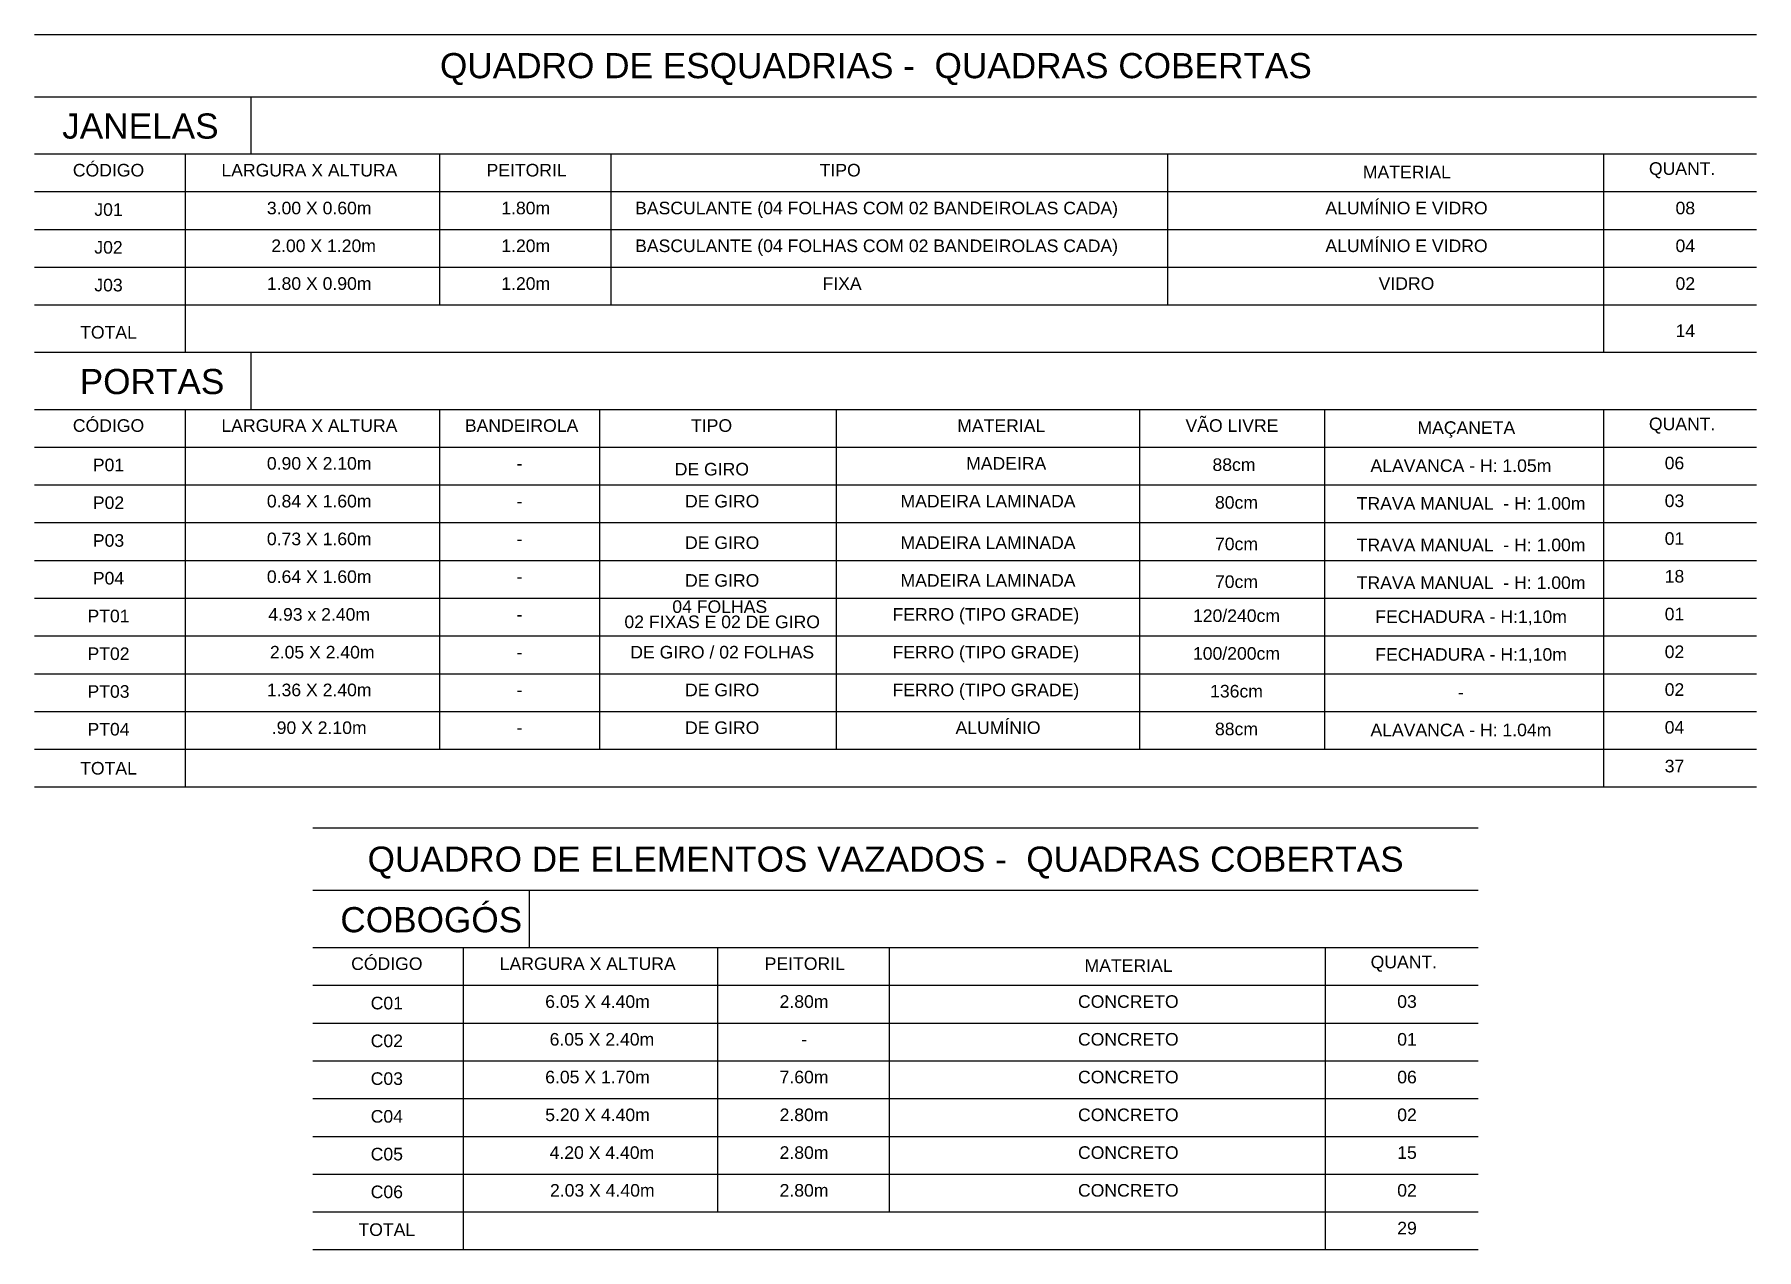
# Model space of a CAD drawing. Header units: metres. Extents: x 2494 to 3558, y 282 to 553.
# Drawn here: x 2598.46 to 2612.14, y 350.08 to 359.74 of the extents above; entities that cross this region are included whole.
import ezdxf
from ezdxf.enums import TextEntityAlignment as Align

# ---------------------------------------------------------------- set-up
doc = ezdxf.new("R2010")
doc.units = ezdxf.units.M
doc.header["$LTSCALE"] = 7
doc.header["$MEASUREMENT"] = 0
for name, color, linetype in [('PENA 0.15', 7, 'Continuous'), ('PENA 01', 1, 'Continuous'), ('PENA 02', 2, 'Continuous')]:
    doc.layers.add(name, color=color, linetype=linetype)
doc.styles.add('Luana', font='arial.ttf')

msp = doc.modelspace()

# ---------------------------------------------------------------- texts
at = {"layer": 'PENA 01', "style": 'Luana'}
for s, p in [('ALUMÍNIO E VIDRO', (2609.36, 358.308)), ('3.00 X 0.60m', (2600.726, 358.308)), ('1.80m', (2602.366, 358.308)), ('BASCULANTE (04 FOLHAS COM 02 BANDEIROLAS CADA)', (2605.152, 358.308)), ('08', (2611.574, 358.308)), ('2.00 X 1.20m', (2600.761, 358.008)), ('1.20m', (2602.366, 358.008)), ('BASCULANTE (04 FOLHAS COM 02 BANDEIROLAS CADA)', (2605.152, 358.008)), ('ALUMÍNIO E VIDRO', (2609.36, 358.008)), ('04', (2611.574, 358.008)), ('1.80 X 0.90m', (2600.726, 357.708)), ('1.20m', (2602.366, 357.708)), ('FIXA', (2604.878, 357.708)), ('VIDRO', (2609.36, 357.708)), ('02', (2611.574, 357.708)), ('0.90 X 2.10m', (2600.726, 356.279)), ('88cm', (2607.99, 356.269)), ('06', (2611.488, 356.282)), ('-', (2602.316, 356.279)), ('DE GIRO', (2603.844, 356.233)), ('ALAVANCA - H: 1.05m', (2609.792, 356.261)), ('0.84 X 1.60m', (2600.726, 355.979)), ('-', (2602.316, 355.979)), ('DE GIRO', (2603.926, 355.979)), ('MADEIRA LAMINADA', (2606.037, 355.979)), ('80cm', (2608.01, 355.969)), ('TRAVA MANUAL  - H: 1.00m', (2609.873, 355.961)), ('03', (2611.488, 355.982)), ('0.73 X 1.60m', (2600.726, 355.679)), ('-', (2602.316, 355.679)), ('DE GIRO', (2603.926, 355.649)), ('MADEIRA LAMINADA', (2606.037, 355.649)), ('70cm', (2608.01, 355.639)), ('TRAVA MANUAL  - H: 1.00m', (2609.873, 355.631)), ('01', (2611.488, 355.682)), ('0.64 X 1.60m', (2600.726, 355.379)), ('-', (2602.316, 355.379)), ('DE GIRO', (2603.926, 355.349)), ('MADEIRA LAMINADA', (2606.037, 355.349)), ('70cm', (2608.01, 355.339)), ('TRAVA MANUAL  - H: 1.00m', (2609.873, 355.331)), ('18', (2611.488, 355.382)), ('4.93 x 2.40m', (2600.726, 355.079)), ('04 FOLHAS ', (2603.926, 355.141)), ('120/240cm', (2608.01, 355.069)), ('FECHADURA - H:1,10m', (2609.873, 355.061)), ('01', (2611.488, 355.082)), ('-', (2602.316, 355.079)), ('02 FIXAS E 02 DE GIRO', (2603.926, 355.02)), ('2.05 X 2.40m', (2600.75, 354.779)), ('DE GIRO / 02 FOLHAS', (2603.926, 354.779)), ('100/200cm', (2608.01, 354.769)), ('02', (2611.488, 354.782)), ('-', (2602.316, 354.779)), ('FECHADURA - H:1,10m', (2609.873, 354.761)), ('1.36 X 2.40m', (2600.726, 354.479)), ('-', (2602.316, 354.479)), ('DE GIRO', (2603.926, 354.479)), ('136cm', (2608.01, 354.469)), ('-', (2609.792, 354.461)), ('02', (2611.488, 354.482)), ('.90 X 2.10m', (2600.726, 354.179)), ('-', (2602.316, 354.179)), ('DE GIRO', (2603.926, 354.179)), ('88cm', (2608.01, 354.169)), ('ALAVANCA - H: 1.04m', (2609.792, 354.161)), ('04', (2611.488, 354.182)), ('6.05 X 4.40m', (2602.936, 352.003)), ('2.80m', (2604.576, 352.003)), ('CONCRETO', (2607.151, 352.003)), ('03', (2609.364, 352.003)), ('6.05 X 2.40m', (2602.971, 351.703)), ('-', (2604.576, 351.703)), ('CONCRETO', (2607.151, 351.703)), ('01', (2609.364, 351.703)), ('6.05 X 1.70m', (2602.936, 351.403)), ('7.60m', (2604.576, 351.403)), ('CONCRETO', (2607.151, 351.403)), ('06', (2609.364, 351.403)), ('5.20 X 4.40m', (2602.936, 351.103)), ('2.80m', (2604.576, 351.103)), ('CONCRETO', (2607.151, 351.103)), ('02', (2609.364, 351.103)), ('4.20 X 4.40m', (2602.971, 350.803)), ('2.80m', (2604.576, 350.803)), ('CONCRETO', (2607.151, 350.803)), ('15', (2609.364, 350.803)), ('2.03 X 4.40m', (2602.974, 350.503)), ('2.80m', (2604.576, 350.503)), ('CONCRETO', (2607.151, 350.503)), ('02', (2609.364, 350.503))]:
    msp.add_text(s, height=0.1, dxfattribs=at).set_placement(p, align=Align.CENTER)
at = {"layer": 'PENA 01', "color": 2, "style": 'Luana'}
msp.add_text('14', height=0.1, dxfattribs=at).set_placement((2611.574, 357.333), align=Align.CENTER)
at = {"layer": 'PENA 01', "style": 'Luana'}
for s, p in [('MADEIRA', (2605.863, 356.279)), ('FERRO (TIPO GRADE)', (2605.279, 355.079)), ('FERRO (TIPO GRADE)', (2605.279, 354.779)), ('FERRO (TIPO GRADE)', (2605.279, 354.479)), ('ALUMÍNIO ', (2605.779, 354.179))]:
    msp.add_text(s, height=0.1, dxfattribs=at).set_placement(p)
at = {"layer": 'PENA 02', "ltscale": 0.05, "style": 'Luana'}
msp.add_text('37', height=0.1, dxfattribs=at).set_placement((2611.488, 353.874), align=Align.CENTER)
at = {"layer": 'PENA 02', "style": 'Luana'}
msp.add_text('29', height=0.1, dxfattribs=at).set_placement((2609.364, 350.203), align=Align.CENTER)
at = {"layer": 'PENA 02', "ltscale": 0.05, "style": 'Luana'}
for s, insert, char_height, width, attachment_point in [('QUADRO DE ESQUADRIAS -  QUADRAS COBERTAS', (2601.685, 359.462), 0.2, 8.16528, 4), ('JANELAS', (2598.685, 359.008), 0.2, 3.51166, 4), ('CÓDIGO', (2599.053, 358.658), 0.1, 1.934, 5), ('LARGURA X ALTURA', (2600.648, 358.658), 0.1, 1.934, 5), ('PEITORIL', (2602.373, 358.658), 0.1, 1.934, 5), ('TIPO', (2604.863, 358.658), 0.1, 1.934, 5), ('MATERIAL', (2609.363, 358.644), 0.1, 1.934, 5), ('QUANT.', (2611.549, 358.658), 0.1, 1.934, 5), ('J01', (2599.053, 358.345), 0.1, 1.934, 5), ('J02', (2599.053, 358.045), 0.1, 1.934, 5), ('J03', (2599.053, 357.745), 0.1, 1.934, 5), ('TOTAL', (2599.053, 357.37), 0.1, 1.934, 5), ('PORTAS', (2598.824, 356.978), 0.2, 3.51166, 4), ('CÓDIGO', (2599.053, 356.629), 0.1, 1.934, 5), ('LARGURA X ALTURA', (2600.648, 356.629), 0.1, 1.934, 5), ('BANDEIROLA', (2602.333, 356.629), 0.1, 1.934, 5), ('TIPO', (2603.842, 356.629), 0.1, 1.934, 5), ('MATERIAL', (2606.142, 356.629), 0.1, 1.934, 5), ('VÃO LIVRE', (2607.974, 356.629), 0.1, 1.934, 5), ('MAÇANETA', (2609.835, 356.598), 0.1, 1.934, 5), ('QUANT.', (2611.549, 356.629), 0.1, 1.934, 5), ('P01', (2599.053, 356.316), 0.1, 1.934, 5), ('P02', (2599.053, 356.016), 0.1, 1.934, 5), ('P03', (2599.053, 355.716), 0.1, 1.934, 5), ('P04', (2599.053, 355.416), 0.1, 1.934, 5), ('PT01', (2599.053, 355.116), 0.1, 1.934, 5), ('PT02', (2599.053, 354.816), 0.1, 1.934, 5), ('PT03', (2599.053, 354.516), 0.1, 1.934, 5), ('PT04', (2599.053, 354.216), 0.1, 1.934, 5), ('TOTAL', (2599.053, 353.906), 0.1, 1.934, 5), ('QUADRO DE ELEMENTOS VAZADOS -  QUADRAS COBERTAS', (2601.11, 353.157), 0.2, 9.54432, 4), ('COBOGÓS', (2600.894, 352.702), 0.2, 3.51166, 4), ('CÓDIGO', (2601.263, 352.353), 0.1, 1.934, 5), ('LARGURA X ALTURA', (2602.858, 352.353), 0.1, 1.934, 5), ('PEITORIL', (2604.582, 352.353), 0.1, 1.934, 5), ('QUANT.', (2609.339, 352.353), 0.1, 1.934, 5), ('MATERIAL', (2607.153, 352.339), 0.1, 1.934, 5), ('C01', (2601.263, 352.04), 0.1, 1.934, 5), ('C02', (2601.263, 351.74), 0.1, 1.934, 5), ('C03', (2601.263, 351.44), 0.1, 1.934, 5), ('C04', (2601.263, 351.14), 0.1, 1.934, 5), ('C05', (2601.263, 350.84), 0.1, 1.934, 5), ('C06', (2601.263, 350.54), 0.1, 1.934, 5), ('TOTAL', (2601.263, 350.24), 0.1, 1.934, 5)]:
    msp.add_mtext(s, dxfattribs=dict(at, insert=insert, char_height=char_height, width=width, attachment_point=attachment_point))

# ---------------------------------------------------------------- linework, layer by layer
at = {"layer": 'PENA 0.15', "ltscale": 0.01}
for p, q in [((2598.465, 359.242), (2612.14, 359.242)), ((2598.465, 358.788), (2612.14, 358.788)), ((2598.465, 358.788), (2612.14, 358.788)), ((2601.68, 358.788), (2601.68, 357.588)), ((2603.041, 358.788), (2603.041, 357.588)), ((2607.461, 358.788), (2607.461, 357.588)), ((2610.923, 358.788), (2610.923, 357.213)), ((2598.465, 358.488), (2612.14, 358.488)), ((2598.465, 358.488), (2612.14, 358.488)), ((2598.465, 358.188), (2612.14, 358.188)), ((2598.465, 358.188), (2612.14, 358.188)), ((2598.465, 358.188), (2612.14, 358.188)), ((2598.465, 357.888), (2612.14, 357.888)), ((2598.465, 357.888), (2612.14, 357.888)), ((2598.465, 357.588), (2612.14, 357.588)), ((2598.465, 357.588), (2612.14, 357.588)), ((2598.465, 357.213), (2612.14, 357.213)), ((2600.185, 356.758), (2600.185, 357.213)), ((2598.465, 356.758), (2612.14, 356.758)), ((2601.68, 356.758), (2601.68, 354.058)), ((2602.952, 356.758), (2602.952, 354.058)), ((2604.83, 356.758), (2604.83, 354.058)), ((2607.241, 356.758), (2607.241, 354.058)), ((2608.71, 356.758), (2608.71, 354.058)), ((2610.923, 356.758), (2610.923, 353.758)), ((2598.465, 356.458), (2612.14, 356.458)), ((2598.465, 356.158), (2612.14, 356.158)), ((2598.465, 355.858), (2612.14, 355.858)), ((2598.465, 355.858), (2612.14, 355.858)), ((2598.465, 355.558), (2612.14, 355.558)), ((2598.465, 355.258), (2612.14, 355.258)), ((2598.465, 354.958), (2612.14, 354.958)), ((2598.465, 354.658), (2612.14, 354.658)), ((2598.465, 354.358), (2612.14, 354.358)), ((2598.465, 354.058), (2612.14, 354.058)), ((2598.465, 354.058), (2612.14, 354.058)), ((2598.465, 354.058), (2612.14, 354.058)), ((2598.465, 354.058), (2612.14, 354.058)), ((2598.465, 354.058), (2612.14, 354.058)), ((2598.465, 354.058), (2612.14, 354.058)), ((2598.465, 354.058), (2612.14, 354.058)), ((2598.465, 353.758), (2612.14, 353.758)), ((2598.465, 353.758), (2612.14, 353.758)), ((2600.675, 352.937), (2609.93, 352.937)), ((2600.675, 352.482), (2609.93, 352.482)), ((2603.89, 352.482), (2603.89, 350.382)), ((2605.251, 352.482), (2605.251, 350.382)), ((2605.251, 352.482), (2605.251, 350.382)), ((2608.713, 352.482), (2608.713, 350.082)), ((2600.675, 352.182), (2609.93, 352.182)), ((2600.675, 351.882), (2609.93, 351.882)), ((2600.675, 351.582), (2609.93, 351.582)), ((2600.675, 351.282), (2609.93, 351.282)), ((2600.675, 350.982), (2609.93, 350.982)), ((2600.675, 350.682), (2609.93, 350.682)), ((2600.675, 350.382), (2609.93, 350.382)), ((2600.675, 350.382), (2609.93, 350.382)), ((2600.675, 350.382), (2609.93, 350.382)), ((2600.675, 350.082), (2609.93, 350.082)), ((2600.675, 350.082), (2609.93, 350.082))]:
    msp.add_line(p, q, dxfattribs=at)
at = {"layer": 'PENA 0.15'}
for p, q in [((2600.185, 358.788), (2600.185, 359.242)), ((2599.661, 358.788), (2599.661, 357.213)), ((2599.661, 356.758), (2599.661, 353.758)), ((2602.395, 352.482), (2602.395, 352.937)), ((2601.87, 352.482), (2601.87, 350.082))]:
    msp.add_line(p, q, dxfattribs=at)
at = {"layer": 'PENA 02'}
for p, q in [((2598.465, 359.737), (2612.14, 359.737)), ((2600.675, 353.432), (2609.93, 353.432))]:
    msp.add_line(p, q, dxfattribs=at)

msp.set_redraw_order([(e.dxf.handle, doc.entitydb.next_handle()) for e in msp.query("TEXT MTEXT ATTDEF DIMENSION ARC_DIMENSION")])  # texts and dimensions are drawn at this point

doc.saveas('drawing.dxf')
